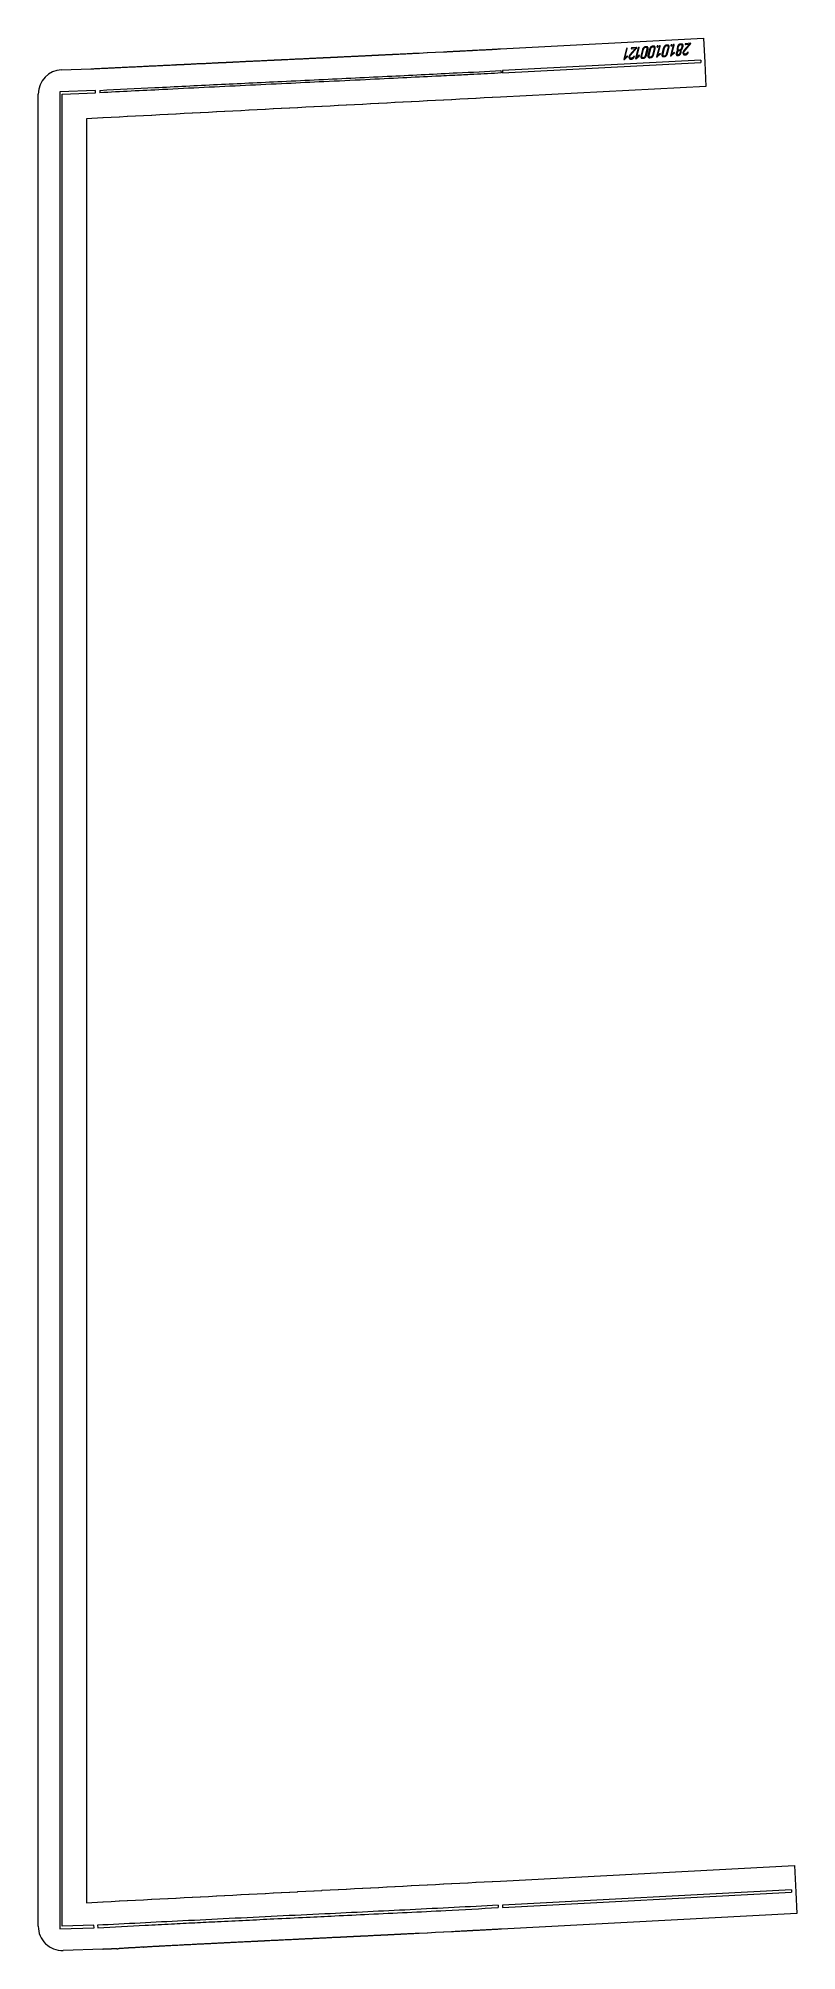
# Model space of a CAD drawing. Header units: millimetres. Extents: x 0 to 945, y 1 to 2383.
import ezdxf

# ---------------------------------------------------------------- set-up
doc = ezdxf.new("R2010")
doc.units = ezdxf.units.MM
doc.linetypes.add('K5LT_BASIC', pattern=[0])
doc.layers.add('Engraving', color=7, linetype='Continuous')

msp = doc.modelspace()

# ---------------------------------------------------------------- linework, layer by layer
at = {"color": 143, "linetype": 'K5LT_BASIC', "lineweight": 15, "true_color": 0x33acca}
for p, q in [((575.7, 2369.3), (828.8, 2382.5)), ((828.8, 2382.5), (830.3, 2352.5)), ((353.3, 2358.2), (353.6, 2358.3)), ((363.4, 2358.7), (363.7, 2358.7)), ((373.5, 2359.2), (373.8, 2359.2)), ((383.6, 2359.7), (383.9, 2359.7)), ((393.7, 2360.2), (394, 2360.2)), ((403.8, 2360.7), (404.1, 2360.7)), ((413.9, 2361.1), (414.2, 2361.2)), ((424, 2361.6), (424.3, 2361.7)), ((434.1, 2362.1), (434.4, 2362.1)), ((444.2, 2362.6), (444.5, 2362.6)), ((454.3, 2363.1), (454.6, 2363.1)), ((464.4, 2363.6), (464.7, 2363.6)), ((474.3, 2364.1), (474.6, 2364.1)), ((474.6, 2364.1), (484.6, 2364.6)), ((484.6, 2364.6), (484.9, 2364.6)), ((484.9, 2364.6), (494.7, 2365.1)), ((494.7, 2365.1), (495, 2365.1)), ((495, 2365.1), (504.8, 2365.6)), ((504.8, 2365.6), (505.1, 2365.6)), ((514.9, 2366.1), (515.2, 2366.2)), ((525, 2366.6), (525.3, 2366.7)), ((535.1, 2367.2), (535.4, 2367.2)), ((545.2, 2367.7), (545.5, 2367.7)), ((555.3, 2368.2), (555.6, 2368.2)), ((565.4, 2368.7), (565.7, 2368.8)), ((574.1, 2369.2), (575.6, 2369.3)), ((575.6, 2369.3), (575.7, 2369.3)), ((29, 2343.2), (65.7, 2344.4)), ((80.6, 2345.2), (80.8, 2345.2)), ((151.3, 2348.5), (151.5, 2348.6)), ((161.4, 2349), (161.7, 2349.1)), ((171.8, 2349.5), (171.5, 2349.5)), ((181.6, 2350), (181.9, 2350)), ((191.7, 2350.5), (192, 2350.5)), ((201.8, 2351), (202.1, 2351)), ((211.9, 2351.5), (212.2, 2351.5)), ((222, 2352), (222.3, 2352)), ((232.1, 2352.5), (232.4, 2352.5)), ((242.2, 2352.9), (242.5, 2353)), ((252.3, 2353.4), (252.6, 2353.4)), ((262.4, 2353.9), (262.7, 2353.9)), ((272.5, 2354.4), (272.8, 2354.4)), ((282.6, 2354.9), (282.9, 2354.9)), ((292.7, 2355.3), (292.9, 2355.4)), ((302.5, 2355.8), (302.8, 2355.8)), ((312.9, 2356.3), (313.2, 2356.3)), ((323, 2356.8), (323.3, 2356.8)), ((333.1, 2357.3), (333.4, 2357.3)), ((343.2, 2357.8), (343.5, 2357.8)), ((830.3, 2352.5), (831.7, 2322.6)), ((0, 31.2), (0, 2313)), ((831.7, 2322.6), (575.7, 2309.2)), ((141.2, 2286.5), (131.3, 2286)), ((141.4, 2286.5), (141.2, 2286.5)), ((151.3, 2287), (141.4, 2286.5)), ((151.5, 2287.1), (151.3, 2287)), ((161.4, 2287.6), (151.5, 2287.1)), ((161.7, 2287.6), (161.4, 2287.6)), ((171.5, 2288.1), (161.7, 2287.6)), ((171.8, 2288.1), (171.5, 2288.1)), ((181.6, 2288.6), (171.8, 2288.1)), ((181.9, 2288.6), (181.6, 2288.6)), ((191.7, 2289.2), (181.9, 2288.6)), ((192, 2289.2), (191.7, 2289.2)), ((201.8, 2289.7), (192, 2289.2)), ((202.1, 2289.7), (201.8, 2289.7)), ((211.9, 2290.2), (202.1, 2289.7)), ((212.2, 2290.2), (211.9, 2290.2)), ((222, 2290.7), (212.2, 2290.2)), ((222.3, 2290.7), (222, 2290.7)), ((232.1, 2291.3), (222.3, 2290.7)), ((232.4, 2291.3), (232.1, 2291.3)), ((242.2, 2291.8), (232.4, 2291.3)), ((242.5, 2291.8), (242.2, 2291.8)), ((252.3, 2292.3), (242.5, 2291.8)), ((252.6, 2292.3), (252.3, 2292.3)), ((262.4, 2292.8), (252.6, 2292.3)), ((262.7, 2292.9), (262.4, 2292.8)), ((272.5, 2293.4), (262.7, 2292.9)), ((272.8, 2293.4), (272.5, 2293.4)), ((282.6, 2293.9), (272.8, 2293.4)), ((282.9, 2293.9), (282.6, 2293.9)), ((292.7, 2294.4), (282.9, 2293.9)), ((292.9, 2294.4), (292.7, 2294.4)), ((302.5, 2294.9), (292.9, 2294.4)), ((302.8, 2295), (302.5, 2294.9)), ((312.9, 2295.5), (302.8, 2295)), ((313.2, 2295.5), (312.9, 2295.5)), ((323, 2296), (313.2, 2295.5)), ((323.3, 2296), (323, 2296)), ((333.1, 2296.5), (323.3, 2296)), ((333.4, 2296.6), (333.1, 2296.5)), ((343.2, 2297.1), (333.4, 2296.6)), ((343.5, 2297.1), (343.2, 2297.1)), ((353.3, 2297.6), (343.5, 2297.1)), ((353.6, 2297.6), (353.3, 2297.6)), ((363.4, 2298.1), (353.6, 2297.6)), ((363.7, 2298.1), (363.4, 2298.1)), ((373.5, 2298.6), (363.7, 2298.1)), ((373.8, 2298.7), (373.5, 2298.6)), ((383.6, 2299.2), (373.8, 2298.7)), ((383.9, 2299.2), (383.6, 2299.2)), ((393.7, 2299.7), (383.9, 2299.2)), ((394, 2299.7), (393.7, 2299.7)), ((403.8, 2300.2), (394, 2299.7)), ((404.1, 2300.2), (403.8, 2300.2)), ((413.9, 2300.8), (404.1, 2300.2)), ((414.2, 2300.8), (413.9, 2300.8)), ((424, 2301.3), (414.2, 2300.8)), ((424.3, 2301.3), (424, 2301.3)), ((434.1, 2301.8), (424.3, 2301.3)), ((434.4, 2301.8), (434.1, 2301.8)), ((444.2, 2302.3), (434.4, 2301.8)), ((444.5, 2302.4), (444.2, 2302.3)), ((454.3, 2302.9), (444.5, 2302.4)), ((454.6, 2302.9), (454.3, 2302.9)), ((464.4, 2303.4), (454.6, 2302.9)), ((464.7, 2303.4), (464.4, 2303.4)), ((474.3, 2303.9), (464.7, 2303.4)), ((474.6, 2303.9), (474.3, 2303.9)), ((484.6, 2304.4), (474.6, 2303.9)), ((484.9, 2304.5), (484.6, 2304.4)), ((494.7, 2305), (484.9, 2304.5)), ((495, 2305), (494.7, 2305)), ((504.8, 2305.5), (495, 2305)), ((505.1, 2305.5), (504.8, 2305.5)), ((514.9, 2306), (505.1, 2305.5)), ((515.2, 2306), (514.9, 2306)), ((525, 2306.6), (515.2, 2306)), ((525.3, 2306.6), (525, 2306.6)), ((535.1, 2307.1), (525.3, 2306.6)), ((535.4, 2307.1), (535.1, 2307.1)), ((545.2, 2307.6), (535.4, 2307.1)), ((545.5, 2307.6), (545.2, 2307.6)), ((555.3, 2308.1), (545.5, 2307.6)), ((555.6, 2308.2), (555.3, 2308.1)), ((565.4, 2308.7), (555.6, 2308.2)), ((565.7, 2308.7), (565.4, 2308.7)), ((575.6, 2309.2), (565.7, 2308.7)), ((575.7, 2309.2), (575.6, 2309.2)), ((80.6, 2283.4), (60, 2282.3)), ((60, 2282.3), (60, 60.5)), ((80.8, 2283.4), (80.6, 2283.4)), ((90.7, 2283.9), (80.8, 2283.4)), ((90.9, 2283.9), (90.7, 2283.9)), ((100.8, 2284.4), (90.9, 2283.9)), ((101, 2284.4), (100.8, 2284.4)), ((110.9, 2284.9), (101, 2284.4)), ((111.1, 2284.9), (110.9, 2284.9)), ((121, 2285.5), (111.1, 2284.9)), ((121.2, 2285.5), (121, 2285.5)), ((131.1, 2286), (121.2, 2285.5)), ((131.3, 2286), (131.1, 2286)), ((575.7, 87.6), (941.8, 106.9)), ((941.8, 106.9), (943.4, 73.9)), ((262.7, 71.2), (272.5, 71.7)), ((272.5, 71.7), (272.8, 71.7)), ((272.8, 71.7), (282.6, 72.2)), ((282.6, 72.2), (282.9, 72.2)), ((282.9, 72.2), (292.7, 72.8)), ((292.7, 72.8), (292.9, 72.8)), ((292.9, 72.8), (302.5, 73.3)), ((302.5, 73.3), (302.8, 73.3)), ((302.8, 73.3), (312.9, 73.8)), ((312.9, 73.8), (313.2, 73.8)), ((313.2, 73.8), (323, 74.3)), ((323, 74.3), (323.3, 74.4)), ((323.3, 74.4), (333.1, 74.9)), ((333.1, 74.9), (333.4, 74.9)), ((333.4, 74.9), (343.2, 75.4)), ((343.2, 75.4), (343.5, 75.4)), ((343.5, 75.4), (353.3, 75.9)), ((353.3, 75.9), (353.6, 76)), ((353.6, 76), (363.4, 76.5)), ((363.4, 76.5), (363.7, 76.5)), ((363.7, 76.5), (373.5, 77)), ((373.5, 77), (373.8, 77)), ((373.8, 77), (383.6, 77.5)), ((383.6, 77.5), (383.9, 77.5)), ((383.9, 77.5), (393.7, 78.1)), ((393.7, 78.1), (394, 78.1)), ((394, 78.1), (403.8, 78.6)), ((403.8, 78.6), (404.1, 78.6)), ((404.1, 78.6), (413.9, 79.1)), ((413.9, 79.1), (414.2, 79.1)), ((414.2, 79.1), (424, 79.7)), ((424, 79.7), (424.3, 79.7)), ((424.3, 79.7), (434.1, 80.2)), ((434.1, 80.2), (434.4, 80.2)), ((434.4, 80.2), (444.2, 80.7)), ((444.2, 80.7), (444.5, 80.7)), ((444.5, 80.7), (454.3, 81.2)), ((454.3, 81.2), (454.6, 81.3)), ((454.6, 81.3), (464.4, 81.8)), ((464.4, 81.8), (464.7, 81.8)), ((464.7, 81.8), (474.3, 82.3)), ((474.3, 82.3), (474.6, 82.3)), ((474.6, 82.3), (484.6, 82.8)), ((484.6, 82.8), (484.9, 82.9)), ((484.9, 82.9), (494.7, 83.4)), ((494.7, 83.4), (495, 83.4)), ((495, 83.4), (504.8, 83.9)), ((504.8, 83.9), (505.1, 83.9)), ((505.1, 83.9), (514.9, 84.4)), ((514.9, 84.4), (515.2, 84.5)), ((515.2, 84.5), (525, 85)), ((525, 85), (525.3, 85)), ((525.3, 85), (535.1, 85.5)), ((535.1, 85.5), (535.4, 85.5)), ((535.4, 85.5), (545.2, 86)), ((545.2, 86), (545.5, 86)), ((545.5, 86), (555.3, 86.6)), ((555.3, 86.6), (555.6, 86.6)), ((555.6, 86.6), (565.4, 87.1)), ((565.4, 87.1), (565.7, 87.1)), ((565.7, 87.1), (575.6, 87.6)), ((575.6, 87.6), (575.7, 87.6)), ((943.4, 73.9), (944.8, 47)), ((60, 60.5), (80.6, 61.6)), ((80.6, 61.6), (80.8, 61.6)), ((80.8, 61.6), (90.7, 62.1)), ((90.7, 62.1), (90.9, 62.1)), ((90.9, 62.1), (100.8, 62.7)), ((100.8, 62.7), (101, 62.7)), ((101, 62.7), (110.9, 63.2)), ((110.9, 63.2), (111.1, 63.2)), ((111.1, 63.2), (121, 63.7)), ((121, 63.7), (121.2, 63.7)), ((121.2, 63.7), (131.1, 64.3)), ((131.1, 64.3), (131.3, 64.3)), ((131.3, 64.3), (141.2, 64.8)), ((141.2, 64.8), (141.4, 64.8)), ((141.4, 64.8), (151.3, 65.3)), ((151.3, 65.3), (151.5, 65.3)), ((151.5, 65.3), (161.4, 65.8)), ((161.4, 65.8), (161.7, 65.9)), ((161.7, 65.9), (171.5, 66.4)), ((171.5, 66.4), (171.8, 66.4)), ((171.8, 66.4), (181.6, 66.9)), ((181.6, 66.9), (181.9, 66.9)), ((181.9, 66.9), (191.7, 67.4)), ((191.7, 67.4), (192, 67.5)), ((192, 67.5), (201.8, 68)), ((201.8, 68), (202.1, 68)), ((202.1, 68), (211.9, 68.5)), ((211.9, 68.5), (212.2, 68.5)), ((212.2, 68.5), (222, 69)), ((222, 69), (222.3, 69)), ((222.3, 69), (232.1, 69.6)), ((232.1, 69.6), (232.4, 69.6)), ((232.4, 69.6), (242.2, 70.1)), ((242.2, 70.1), (242.5, 70.1)), ((242.5, 70.1), (252.3, 70.6)), ((252.3, 70.6), (252.6, 70.6)), ((252.6, 70.6), (262.4, 71.2)), ((262.4, 71.2), (262.7, 71.2)), ((504.8, 23.8), (495, 23.3)), ((505.1, 23.9), (504.8, 23.8)), ((514.9, 24.4), (505.1, 23.9)), ((515.2, 24.4), (514.9, 24.4)), ((525.3, 24.9), (525, 24.9)), ((535.4, 25.4), (535.1, 25.4)), ((545.5, 26), (545.2, 25.9)), ((555.6, 26.5), (555.3, 26.5)), ((565.7, 27), (565.4, 27)), ((575.7, 27.6), (575.6, 27.5)), ((577.2, 27.6), (575.7, 27.6)), ((944.8, 47), (577.2, 27.6)), ((80.6, 2.6), (31, 1)), ((80.6, 2.6), (80.8, 2.6)), ((90.7, 2.9), (80.8, 2.6)), ((91.4, 3), (90.9, 2.9)), ((97.9, 3.3), (91.4, 3)), ((161.7, 6.8), (161.4, 6.8)), ((171.8, 7.4), (171.5, 7.3)), ((181.9, 7.9), (181.6, 7.9)), ((192, 8.4), (191.7, 8.4)), ((202.1, 8.9), (201.8, 8.9)), ((212.2, 9.4), (211.9, 9.4)), ((222.3, 9.9), (222, 9.9)), ((232.4, 10.4), (232.1, 10.4)), ((242.5, 10.9), (242.2, 10.9)), ((252.6, 11.4), (252.3, 11.4)), ((262.7, 11.9), (262.4, 11.9)), ((272.8, 12.4), (272.5, 12.4)), ((282.9, 12.9), (282.6, 12.9)), ((292.9, 13.4), (292.7, 13.4)), ((302.8, 13.9), (302.5, 13.9)), ((313.2, 14.4), (312.9, 14.4)), ((323.3, 14.9), (323, 14.9)), ((333.4, 15.4), (333.1, 15.4)), ((343.5, 15.9), (343.2, 15.9)), ((353.6, 16.4), (353.3, 16.4)), ((363.7, 16.9), (363.4, 16.8)), ((373.8, 17.4), (373.5, 17.3)), ((383.9, 17.8), (383.6, 17.8)), ((394, 18.3), (393.7, 18.3)), ((404.1, 18.8), (403.8, 18.8)), ((414.2, 19.3), (413.9, 19.3)), ((424.3, 19.8), (424, 19.8)), ((434.4, 20.3), (434.1, 20.3)), ((444.5, 20.8), (444.2, 20.8)), ((454.6, 21.3), (454.3, 21.3)), ((464.7, 21.8), (464.4, 21.8)), ((474.6, 22.3), (474.3, 22.3)), ((484.6, 22.8), (474.6, 22.3)), ((484.9, 22.8), (484.6, 22.8)), ((494.7, 23.3), (484.9, 22.8)), ((495, 23.3), (494.7, 23.3))]:
    msp.add_line(p, q, dxfattribs=at)
for centre, radius, start, end in [((87, 2416.2), 70.6, 273.0061, 273.2438), ((96.7, 2422.1), 76.1, 273.0515, 273.271), ((106.5, 2428.3), 81.8, 273.0829, 273.287), ((116.2, 2434.8), 87.8, 273.1052, 273.2957), ((125.9, 2441.5), 94.1, 273.1205, 273.2985), ((135.7, 2448.5), 100.6, 273.1307, 273.2967), ((87.1, 95.1), 92.2, 272.2347, 272.4166), ((116.1, 81.3), 76.8, 273.6159, 273.8338), ((125.9, 89.2), 84.1, 273.542, 273.7411)]:
    msp.add_arc(centre, radius, start, end, dxfattribs=at)
for centre, major_axis, ratio, start_param, end_param in [((30, 2313), (0, -30.2), 0.99398, 3.174973, 4.712389), ((30, 31.2), (0, 30.2), 0.994449, 1.570796, 3.173651)]:
    msp.add_ellipse(centre, major_axis=major_axis, ratio=ratio, start_param=start_param, end_param=end_param, dxfattribs=at)
for points, knots in [([(343.5, 2357.8), (343.9, 2357.8), (344.7, 2357.8), (346.3, 2357.9), (348.4, 2358), (350.4, 2358.1), (352, 2358.2), (352.9, 2358.2), (353.3, 2358.2)], [0, 0, 0, 0, 0.0570942, 0.1141884, 0.2283768, 0.3425652, 0.3996594, 0.4567536, 0.4567536, 0.4567536, 0.4567536]), ([(353.6, 2358.3), (354, 2358.3), (354.8, 2358.3), (356.4, 2358.4), (358.5, 2358.5), (360.5, 2358.6), (362.1, 2358.7), (363, 2358.7), (363.4, 2358.7)], [0, 0, 0, 0, 0.0552855, 0.110571, 0.221142, 0.3317129, 0.3869984, 0.4422839, 0.4422839, 0.4422839, 0.4422839]), ([(363.7, 2358.7), (363.9, 2358.7), (364.3, 2358.8), (364.9, 2358.8), (365.5, 2358.8), (366.3, 2358.9), (367.3, 2358.9), (368.5, 2359), (369.8, 2359), (370.8, 2359.1), (371.6, 2359.1), (372.2, 2359.1), (372.9, 2359.2), (373.3, 2359.2), (373.5, 2359.2)], [0, 0, 0, 0, 0.0279643, 0.0559286, 0.0838929, 0.1118572, 0.1677858, 0.2237144, 0.2801011, 0.3364878, 0.3646811, 0.3928744, 0.4210678, 0.4492611, 0.4492611, 0.4492611, 0.4492611]), ([(373.8, 2359.2), (374, 2359.2), (374.4, 2359.3), (375.1, 2359.3), (375.8, 2359.3), (377.2, 2359.4), (379.7, 2359.5), (382.1, 2359.6), (383.6, 2359.7)], [0, 0, 0, 0, 0.0284436, 0.0568872, 0.0853308, 0.1137743, 0.2275487, 0.4103352, 0.4103352, 0.4103352, 0.4103352]), ([(383.9, 2359.7), (384, 2359.7), (384.4, 2359.7), (384.9, 2359.8), (385.4, 2359.8), (386, 2359.8), (386.9, 2359.8), (388.5, 2359.9), (390, 2360), (391.5, 2360.1), (392.2, 2360.1), (392.9, 2360.1), (393.4, 2360.2), (393.7, 2360.2)], [0, 0, 0, 0, 0.0223674, 0.0447349, 0.0671023, 0.0894698, 0.1342047, 0.1789396, 0.3091201, 0.3416652, 0.3742103, 0.4067555, 0.4393006, 0.4393006, 0.4393006, 0.4393006]), ([(394, 2360.2), (394.1, 2360.2), (394.5, 2360.2), (395.1, 2360.2), (395.9, 2360.3), (396.9, 2360.3), (398.1, 2360.4), (399.4, 2360.4), (400.6, 2360.5), (401.6, 2360.6), (402.3, 2360.6), (403, 2360.6), (403.5, 2360.6), (403.8, 2360.7)], [0, 0, 0, 0, 0.0214012, 0.0428023, 0.0856047, 0.128407, 0.1712093, 0.2338223, 0.2964354, 0.3277419, 0.3590484, 0.3903549, 0.4216614, 0.4216614, 0.4216614, 0.4216614]), ([(404.1, 2360.7), (404.2, 2360.7), (404.6, 2360.7), (405.3, 2360.7), (406.3, 2360.8), (407.4, 2360.8), (408.5, 2360.9), (409.8, 2361), (410.9, 2361), (411.8, 2361), (412.5, 2361.1), (413.2, 2361.1), (413.6, 2361.1), (413.9, 2361.1)], [0, 0, 0, 0, 0.0239069, 0.0478138, 0.0956276, 0.1434414, 0.1912552, 0.2501549, 0.3090545, 0.3385044, 0.3679542, 0.397404, 0.4268538, 0.4268538, 0.4268538, 0.4268538]), ([(414.2, 2361.2), (414.6, 2361.2), (415.4, 2361.2), (417, 2361.3), (419.1, 2361.4), (421.1, 2361.5), (422.7, 2361.6), (423.6, 2361.6), (424, 2361.6)], [0, 0, 0, 0, 0.0539706, 0.1079412, 0.2158824, 0.3238237, 0.3777943, 0.4317649, 0.4317649, 0.4317649, 0.4317649]), ([(424.3, 2361.7), (424.7, 2361.7), (425.5, 2361.7), (427.1, 2361.8), (428.8, 2361.9), (430.4, 2361.9), (431.6, 2362), (432.8, 2362.1), (433.7, 2362.1), (434.1, 2362.1)], [0, 0, 0, 0, 0.0545517, 0.1091034, 0.2182067, 0.2727584, 0.3273101, 0.3818618, 0.4364135, 0.4364135, 0.4364135, 0.4364135]), ([(434.4, 2362.1), (434.8, 2362.2), (435.6, 2362.2), (437.2, 2362.3), (438.9, 2362.4), (440.5, 2362.4), (441.7, 2362.5), (442.9, 2362.6), (443.8, 2362.6), (444.2, 2362.6)], [0, 0, 0, 0, 0.0550992, 0.1101984, 0.2203969, 0.2754961, 0.3305953, 0.3856945, 0.4407937, 0.4407937, 0.4407937, 0.4407937]), ([(444.5, 2362.6), (444.8, 2362.7), (445.8, 2362.7), (447.8, 2362.8), (450.1, 2362.9), (452.5, 2363), (453.7, 2363.1), (454.3, 2363.1)], [0, 0, 0, 0, 0.0511674, 0.1279185, 0.2814206, 0.3630755, 0.4447304, 0.4447304, 0.4447304, 0.4447304]), ([(454.6, 2363.1), (455.6, 2363.2), (458.9, 2363.3), (462.1, 2363.5), (464.4, 2363.6)], [0, 0, 0, 0, 0.1332275, 0.4235918, 0.4235918, 0.4235918, 0.4235918]), ([(464.7, 2363.6), (466.1, 2363.7), (469.3, 2363.9), (472.6, 2364), (474.3, 2364.1)], [0, 0, 0, 0, 0.2046425, 0.4430636, 0.4430636, 0.4430636, 0.4430636]), ([(505.1, 2365.6), (506.7, 2365.7), (509.1, 2365.8), (512, 2366), (513.6, 2366.1), (514.5, 2366.1), (514.9, 2366.1)], [0, 0, 0, 0, 0.2441491, 0.3662237, 0.427261, 0.4882983, 0.4882983, 0.4882983, 0.4882983]), ([(515.2, 2366.2), (515.2, 2366.2), (515.3, 2366.2), (515.6, 2366.2), (515.9, 2366.2), (516.7, 2366.2), (518.3, 2366.3), (521.1, 2366.5), (523.5, 2366.6), (525, 2366.6)], [0, 0, 0, 0, 0.0075209, 0.0150418, 0.0300836, 0.0601672, 0.1203344, 0.2406689, 0.4386866, 0.4386866, 0.4386866, 0.4386866]), ([(525.3, 2366.7), (525.8, 2366.7), (527.2, 2366.8), (530.5, 2366.9), (533.2, 2367.1), (535.1, 2367.2)], [0, 0, 0, 0, 0.0762057, 0.1905143, 0.4401767, 0.4401767, 0.4401767, 0.4401767]), ([(535.4, 2367.2), (535.5, 2367.2), (535.7, 2367.2), (536.1, 2367.2), (536.7, 2367.3), (537.4, 2367.3), (538.7, 2367.4), (540.2, 2367.4), (541.8, 2367.5), (543, 2367.6), (544.1, 2367.6), (544.8, 2367.7), (545.2, 2367.7)], [0, 0, 0, 0, 0.0133314, 0.0266628, 0.0533256, 0.0799883, 0.1066511, 0.2133022, 0.2573031, 0.3013041, 0.345305, 0.3893059, 0.3893059, 0.3893059, 0.3893059]), ([(545.5, 2367.7), (545.7, 2367.7), (546.2, 2367.7), (548, 2367.8), (550.4, 2368), (553.2, 2368.1), (554.6, 2368.2), (555.3, 2368.2)], [0, 0, 0, 0, 0.0252663, 0.0631657, 0.2396331, 0.3278668, 0.4161006, 0.4161006, 0.4161006, 0.4161006]), ([(555.6, 2368.2), (557.3, 2368.3), (560.5, 2368.5), (563.8, 2368.7), (565.4, 2368.7)], [0, 0, 0, 0, 0.2186385, 0.4166632, 0.4166632, 0.4166632, 0.4166632]), ([(565.7, 2368.8), (565.7, 2368.8), (565.9, 2368.8), (566.2, 2368.8), (566.4, 2368.8), (566.7, 2368.8), (567.1, 2368.8), (567.8, 2368.9), (568.6, 2368.9), (570, 2369), (571.8, 2369.1), (573.3, 2369.2), (574.1, 2369.2)], [0, 0, 0, 0, 0.0104886, 0.0209772, 0.0314658, 0.0419545, 0.0629317, 0.0839089, 0.1258634, 0.1678178, 0.2623536, 0.3568893, 0.3568893, 0.3568893, 0.3568893]), ([(65.7, 2344.4), (67, 2344.5), (68.8, 2344.6), (71.3, 2344.7), (73.8, 2344.8), (76.9, 2345), (79.4, 2345.1), (80.6, 2345.2)], [0, 0, 0, 0, 0.2104039, 0.3156058, 0.4208077, 0.6312116, 0.8416155, 0.8416155, 0.8416155, 0.8416155]), ([(80.8, 2345.2), (82.2, 2345.2), (85.5, 2345.4), (88.8, 2345.5), (90.7, 2345.6)], [0, 0, 0, 0, 0.2533539, 0.5775204, 0.5775204, 0.5775204, 0.5775204]), ([(90.9, 2345.6), (92.3, 2345.7), (95.5, 2345.9), (98.8, 2346), (100.8, 2346.1)], [0, 0, 0, 0, 0.2235162, 0.5508736, 0.5508736, 0.5508736, 0.5508736]), ([(101, 2346.1), (102.3, 2346.2), (105.5, 2346.3), (108.8, 2346.5), (110.9, 2346.6)], [0, 0, 0, 0, 0.1904251, 0.5106339, 0.5106339, 0.5106339, 0.5106339]), ([(111.1, 2346.6), (112.2, 2346.7), (115.5, 2346.8), (118.8, 2347), (121, 2347.1)], [0, 0, 0, 0, 0.1639728, 0.4895249, 0.4895249, 0.4895249, 0.4895249]), ([(121.2, 2347.1), (122.2, 2347.1), (125.5, 2347.3), (128.7, 2347.5), (131.1, 2347.6)], [0, 0, 0, 0, 0.1340698, 0.4685396, 0.4685396, 0.4685396, 0.4685396]), ([(131.3, 2347.6), (131.5, 2347.6), (131.8, 2347.6), (132.6, 2347.6), (134, 2347.7), (136.9, 2347.9), (139.5, 2348), (141.2, 2348.1)], [0, 0, 0, 0, 0.0187713, 0.0469282, 0.1032421, 0.2158698, 0.4476846, 0.4476846, 0.4476846, 0.4476846]), ([(141.4, 2348.1), (142, 2348.1), (143.3, 2348.2), (146.6, 2348.3), (149.3, 2348.5), (151.3, 2348.5)], [0, 0, 0, 0, 0.0730455, 0.1826137, 0.4454527, 0.4454527, 0.4454527, 0.4454527]), ([(151.5, 2348.6), (151.8, 2348.6), (152.6, 2348.6), (154.2, 2348.7), (157.2, 2348.8), (159.7, 2349), (161.4, 2349)], [0, 0, 0, 0, 0.0387483, 0.0968707, 0.2131155, 0.4245972, 0.4245972, 0.4245972, 0.4245972]), ([(161.7, 2349.1), (161.7, 2349.1), (161.9, 2349.1), (162.4, 2349.1), (163.3, 2349.1), (165, 2349.2), (167.8, 2349.4), (170.2, 2349.5), (171.5, 2349.5)], [0, 0, 0, 0, 0.007613, 0.0283386, 0.0604838, 0.124774, 0.2533544, 0.4221155, 0.4221155, 0.4221155, 0.4221155]), ([(171.8, 2349.5), (172.2, 2349.6), (173, 2349.6), (174.6, 2349.7), (176.7, 2349.8), (179.1, 2349.9), (180.7, 2350), (181.6, 2350)], [0, 0, 0, 0, 0.0524406, 0.1048811, 0.2097623, 0.3146434, 0.4195245, 0.4195245, 0.4195245, 0.4195245]), ([(181.9, 2350), (182.1, 2350), (182.6, 2350.1), (183.7, 2350.1), (185.6, 2350.2), (187.7, 2350.3), (189.9, 2350.4), (191.1, 2350.5), (191.7, 2350.5)], [0, 0, 0, 0, 0.0338536, 0.0677071, 0.1354142, 0.2708284, 0.3437356, 0.4166428, 0.4166428, 0.4166428, 0.4166428]), ([(192, 2350.5), (192.4, 2350.5), (193.2, 2350.6), (194.8, 2350.7), (196.9, 2350.8), (198.9, 2350.9), (200.5, 2350.9), (201.4, 2351), (201.8, 2351)], [0, 0, 0, 0, 0.0539536, 0.1079073, 0.2158145, 0.3237218, 0.3776754, 0.431629, 0.431629, 0.431629, 0.431629]), ([(202.1, 2351), (202.5, 2351), (203.3, 2351.1), (204.9, 2351.1), (207, 2351.2), (209, 2351.3), (210.6, 2351.4), (211.5, 2351.5), (211.9, 2351.5)], [0, 0, 0, 0, 0.060214, 0.1204281, 0.2408561, 0.3612842, 0.4214982, 0.4817122, 0.4817122, 0.4817122, 0.4817122]), ([(212.2, 2351.5), (212.6, 2351.5), (213.4, 2351.6), (215, 2351.6), (217.1, 2351.7), (219.1, 2351.8), (220.7, 2351.9), (221.6, 2351.9), (222, 2352)], [0, 0, 0, 0, 0.0596908, 0.1193816, 0.2387632, 0.3581448, 0.4178356, 0.4775264, 0.4775264, 0.4775264, 0.4775264]), ([(222.3, 2352), (222.4, 2352), (222.8, 2352), (223.4, 2352), (224, 2352.1), (224.7, 2352.1), (225.7, 2352.1), (227.3, 2352.2), (228.8, 2352.3), (230.1, 2352.4), (230.8, 2352.4), (231.4, 2352.4), (231.8, 2352.4), (232.1, 2352.5)], [0, 0, 0, 0, 0.026573, 0.053146, 0.0797189, 0.1062919, 0.1594379, 0.2125839, 0.3340574, 0.3644258, 0.3947942, 0.4251626, 0.455531, 0.455531, 0.455531, 0.455531]), ([(232.4, 2352.5), (232.5, 2352.5), (232.9, 2352.5), (233.4, 2352.5), (233.9, 2352.5), (234.6, 2352.6), (235.5, 2352.6), (237.1, 2352.7), (238.7, 2352.8), (240.1, 2352.8), (240.8, 2352.9), (241.5, 2352.9), (241.9, 2352.9), (242.2, 2352.9)], [0, 0, 0, 0, 0.0232718, 0.0465436, 0.0698154, 0.0930872, 0.1396308, 0.1861744, 0.3099039, 0.3408363, 0.3717686, 0.402701, 0.4336334, 0.4336334, 0.4336334, 0.4336334]), ([(242.5, 2353), (242.5, 2353), (242.6, 2353), (242.8, 2353), (243.1, 2353), (243.8, 2353), (245.1, 2353.1), (247.7, 2353.2), (250.2, 2353.3), (252, 2353.4), (252.3, 2353.4)], [0, 0, 0, 0, 0.006147, 0.0122939, 0.0245878, 0.0491756, 0.0983513, 0.1967026, 0.3934052, 0.4328172, 0.4328172, 0.4328172, 0.4328172]), ([(252.6, 2353.4), (252.7, 2353.4), (253, 2353.5), (253.4, 2353.5), (253.8, 2353.5), (254.3, 2353.5), (255, 2353.6), (256.1, 2353.6), (257.4, 2353.7), (259.6, 2353.8), (261.3, 2353.9), (262.4, 2353.9)], [0, 0, 0, 0, 0.0182492, 0.0364984, 0.0547475, 0.0729967, 0.1094951, 0.1459934, 0.2208305, 0.2956676, 0.4453418, 0.4453418, 0.4453418, 0.4453418]), ([(262.7, 2353.9), (262.9, 2353.9), (263.3, 2354), (264.2, 2354), (265.6, 2354.1), (267.4, 2354.1), (269.8, 2354.3), (271.5, 2354.3), (272.5, 2354.4)], [0, 0, 0, 0, 0.030446, 0.0608921, 0.1217841, 0.2131223, 0.3044604, 0.4392458, 0.4392458, 0.4392458, 0.4392458]), ([(272.8, 2354.4), (273.5, 2354.4), (275.3, 2354.5), (277.9, 2354.6), (280.4, 2354.8), (281.8, 2354.8), (282.6, 2354.9)], [0, 0, 0, 0, 0.0972006, 0.2430015, 0.3374574, 0.4319133, 0.4319133, 0.4319133, 0.4319133]), ([(282.9, 2354.9), (283.4, 2354.9), (284.8, 2355), (287.1, 2355.1), (289.8, 2355.2), (291.7, 2355.3), (292.7, 2355.3)], [0, 0, 0, 0, 0.074759, 0.1868974, 0.3144989, 0.4421005, 0.4421005, 0.4421005, 0.4421005]), ([(292.9, 2355.4), (292.9, 2355.4), (293.1, 2355.4), (293.4, 2355.4), (294, 2355.4), (295, 2355.5), (297.1, 2355.6), (299.7, 2355.7), (301.7, 2355.8), (302.5, 2355.8)], [0, 0, 0, 0, 0.0007429, 0.0204517, 0.0412748, 0.0829211, 0.1662137, 0.3327989, 0.4416534, 0.4416534, 0.4416534, 0.4416534]), ([(302.8, 2355.8), (303, 2355.8), (303.4, 2355.9), (304.4, 2355.9), (306.3, 2356), (309.2, 2356.1), (311.5, 2356.2), (312.9, 2356.3)], [0, 0, 0, 0, 0.0239911, 0.0599777, 0.131951, 0.2758976, 0.4542322, 0.4542322, 0.4542322, 0.4542322]), ([(313.2, 2356.3), (313.6, 2356.3), (314.4, 2356.4), (315.6, 2356.4), (316.8, 2356.5), (318.5, 2356.6), (320.1, 2356.7), (321.7, 2356.7), (322.6, 2356.8), (323, 2356.8)], [0, 0, 0, 0, 0.0539648, 0.1079295, 0.1618943, 0.2158591, 0.3237886, 0.3777533, 0.4317181, 0.4317181, 0.4317181, 0.4317181]), ([(323.3, 2356.8), (323.7, 2356.8), (324.5, 2356.9), (326.1, 2356.9), (328.2, 2357), (330.2, 2357.1), (331.8, 2357.2), (332.7, 2357.3), (333.1, 2357.3)], [0, 0, 0, 0, 0.052433, 0.104866, 0.2097319, 0.3145979, 0.3670308, 0.4194638, 0.4194638, 0.4194638, 0.4194638]), ([(333.4, 2357.3), (333.8, 2357.3), (334.6, 2357.3), (336.2, 2357.4), (338.3, 2357.5), (340.3, 2357.6), (341.9, 2357.7), (342.8, 2357.7), (343.2, 2357.8)], [0, 0, 0, 0, 0.0560961, 0.1121922, 0.2243844, 0.3365765, 0.3926726, 0.4487687, 0.4487687, 0.4487687, 0.4487687]), ([(525, 24.9), (524.9, 24.9), (524.6, 24.9), (524.1, 24.8), (523.3, 24.8), (521.6, 24.7), (518.8, 24.6), (516.5, 24.4), (515.2, 24.4)], [0, 0, 0, 0, 0.0183365, 0.0366729, 0.0733459, 0.1466918, 0.2933835, 0.4990775, 0.4990775, 0.4990775, 0.4990775]), ([(535.1, 25.4), (534.6, 25.4), (533.3, 25.3), (531.1, 25.2), (528.3, 25.1), (526.3, 25), (525.3, 24.9)], [0, 0, 0, 0, 0.076398, 0.1909951, 0.3458831, 0.500771, 0.500771, 0.500771, 0.500771]), ([(545.2, 25.9), (544.8, 25.9), (544.1, 25.9), (543, 25.8), (541.9, 25.8), (540.4, 25.7), (538.9, 25.6), (537.4, 25.5), (536.5, 25.5), (535.8, 25.4), (535.5, 25.4), (535.4, 25.4)], [0, 0, 0, 0, 0.0536135, 0.1072271, 0.1608406, 0.2144541, 0.3216812, 0.3752947, 0.4289083, 0.4522156, 0.475523, 0.475523, 0.475523, 0.475523]), ([(555.3, 26.5), (554.9, 26.4), (554, 26.4), (552.4, 26.3), (550.4, 26.2), (548.3, 26.1), (546.7, 26), (545.9, 26), (545.5, 26)], [0, 0, 0, 0, 0.0628789, 0.1257577, 0.2515155, 0.3772732, 0.4401521, 0.503031, 0.503031, 0.503031, 0.503031]), ([(575.6, 27.5), (574.7, 27.5), (573.1, 27.4), (570.6, 27.3), (568.6, 27.2), (566.9, 27.1), (566.1, 27), (565.7, 27)], [0, 0, 0, 0, 0.1271354, 0.2542708, 0.3814063, 0.444974, 0.5085417, 0.5085417, 0.5085417, 0.5085417]), ([(97.9, 3.3), (98, 3.3), (98.2, 3.3), (98.5, 3.3), (99, 3.3), (99.4, 3.4), (100, 3.4), (100.5, 3.4), (100.8, 3.4)], [0, 0, 0, 0, 0.0206336, 0.0412671, 0.0825342, 0.113898, 0.1452619, 0.2079895, 0.2079895, 0.2079895, 0.2079895]), ([(101, 3.5), (101, 3.5), (101, 3.5), (100.9, 3.5), (100.9, 3.5), (100.8, 3.5), (100.8, 3.4), (100.8, 3.4)], [0, 0, 0, 0, 0.376073, 0.752147, 1.376073, 1.688037, 2, 2, 2, 2]), ([(110.9, 4), (109.6, 4), (107.4, 3.8), (104.6, 3.7), (102.6, 3.6), (101.6, 3.5), (101, 3.5)], [0, 0, 0, 0, 0.2494269, 0.4545517, 0.5571141, 0.6596766, 0.6596766, 0.6596766, 0.6596766]), ([(111.1, 4.1), (111.1, 4.1), (111.1, 4.1), (111.1, 4.1), (111, 4.1), (111, 4.1), (111, 4.1), (110.9, 4.1), (110.9, 4), (110.9, 4), (110.9, 4)], [0, 0, 0, 0, 0.125968, 0.251936, 0.377903, 0.503871, 0.628391, 0.752912, 0.876456, 1, 1, 1, 1]), ([(121, 4.6), (120.4, 4.6), (119, 4.5), (116.7, 4.4), (114.4, 4.3), (112.6, 4.2), (111.6, 4.1), (111.1, 4.1)], [0, 0, 0, 0, 0.1079713, 0.2699283, 0.4520854, 0.5431639, 0.6342425, 0.6342425, 0.6342425, 0.6342425]), ([(131.1, 5.2), (130.4, 5.2), (128.7, 5.1), (125.4, 4.9), (122.8, 4.7), (121.2, 4.6)], [0, 0, 0, 0, 0.1192626, 0.3180336, 0.6095694, 0.6095694, 0.6095694, 0.6095694]), ([(141.2, 5.7), (140.5, 5.7), (139.1, 5.6), (137.1, 5.5), (135.1, 5.4), (133.2, 5.3), (131.9, 5.2), (131.3, 5.2)], [0, 0, 0, 0, 0.1164658, 0.2329317, 0.3493975, 0.4658634, 0.565839, 0.565839, 0.565839, 0.565839]), ([(141.4, 5.8), (141.4, 5.8), (141.4, 5.8), (141.4, 5.8), (141.3, 5.7), (141.2, 5.7), (141.2, 5.7), (141.2, 5.7), (141.2, 5.7)], [0, 0, 0, 0, 0.125797, 0.251593, 0.503186, 0.752395, 0.876198, 1, 1, 1, 1]), ([(151.3, 6.3), (150.9, 6.3), (150, 6.2), (148.4, 6.1), (146.4, 6), (143.9, 5.9), (142.3, 5.8), (141.4, 5.8)], [0, 0, 0, 0, 0.0697569, 0.1395139, 0.2790278, 0.4203117, 0.5615956, 0.5615956, 0.5615956, 0.5615956]), ([(151.5, 6.3), (151.5, 6.3), (151.5, 6.3), (151.4, 6.3), (151.3, 6.3), (151.3, 6.3), (151.3, 6.3), (151.3, 6.3)], [0, 0, 0, 0, 0.251496, 0.502991, 0.752249, 0.876124, 1, 1, 1, 1]), ([(161.4, 6.8), (160.7, 6.8), (159.3, 6.7), (157, 6.6), (154.4, 6.5), (152.5, 6.4), (151.5, 6.3)], [0, 0, 0, 0, 0.1110299, 0.2220598, 0.3800473, 0.5380347, 0.5380347, 0.5380347, 0.5380347]), ([(171.5, 7.3), (170.5, 7.3), (168.3, 7.2), (165.1, 7), (162.8, 6.9), (161.7, 6.8)], [0, 0, 0, 0, 0.1633045, 0.3485193, 0.5337341, 0.5337341, 0.5337341, 0.5337341]), ([(181.6, 7.9), (180.8, 7.8), (178.9, 7.7), (175.6, 7.6), (173.1, 7.4), (171.8, 7.4)], [0, 0, 0, 0, 0.1205741, 0.3014353, 0.5104315, 0.5104315, 0.5104315, 0.5104315]), ([(191.7, 8.4), (190.7, 8.3), (188.9, 8.2), (185.6, 8.1), (183.2, 8), (181.9, 7.9)], [0, 0, 0, 0, 0.1394563, 0.2789125, 0.4874084, 0.4874084, 0.4874084, 0.4874084]), ([(201.8, 8.9), (200.9, 8.9), (199.3, 8.8), (196.9, 8.7), (194.8, 8.5), (193.2, 8.5), (192.4, 8.4), (192, 8.4)], [0, 0, 0, 0, 0.1347218, 0.2694435, 0.4041653, 0.4715261, 0.538887, 0.538887, 0.538887, 0.538887]), ([(211.9, 9.4), (211.5, 9.4), (210.6, 9.3), (209, 9.3), (207, 9.2), (204.9, 9.1), (203.3, 9), (202.5, 8.9), (202.1, 8.9)], [0, 0, 0, 0, 0.064423, 0.1288461, 0.2576921, 0.3865382, 0.4509612, 0.5153842, 0.5153842, 0.5153842, 0.5153842]), ([(222, 9.9), (221.6, 9.9), (220.7, 9.9), (219.1, 9.8), (217.1, 9.7), (214.6, 9.5), (213, 9.5), (212.2, 9.4)], [0, 0, 0, 0, 0.0683354, 0.1366708, 0.2733415, 0.4100123, 0.5466831, 0.5466831, 0.5466831, 0.5466831]), ([(232.1, 10.4), (231.7, 10.4), (230.8, 10.4), (229.2, 10.3), (227.2, 10.2), (224.7, 10.1), (223.1, 10), (222.3, 9.9)], [0, 0, 0, 0, 0.0676105, 0.135221, 0.2704419, 0.4056629, 0.5408839, 0.5408839, 0.5408839, 0.5408839]), ([(242.2, 10.9), (241.8, 10.9), (240.9, 10.9), (239.3, 10.8), (237.3, 10.7), (235.2, 10.6), (233.6, 10.5), (232.8, 10.5), (232.4, 10.4)], [0, 0, 0, 0, 0.062396, 0.124792, 0.2495841, 0.3743761, 0.4367721, 0.4991681, 0.4991681, 0.4991681, 0.4991681]), ([(252.3, 11.4), (252.3, 11.4), (252.2, 11.4), (252.2, 11.4), (252.1, 11.4), (252, 11.4), (251.7, 11.4), (251.2, 11.4), (250.2, 11.3), (248.1, 11.2), (246.1, 11.1), (244.5, 11), (243.8, 11), (243.1, 11), (242.7, 10.9), (242.5, 10.9)], [0, 0, 0, 0, 0.0007591, 0.0027868, 0.0055735, 0.011147, 0.022294, 0.044588, 0.089176, 0.1783521, 0.3567042, 0.3908932, 0.4250822, 0.4592713, 0.4934603, 0.4934603, 0.4934603, 0.4934603]), ([(262.4, 11.9), (262.2, 11.9), (261.9, 11.9), (261.4, 11.9), (260.8, 11.8), (260.2, 11.8), (259.3, 11.8), (257.7, 11.7), (255.4, 11.6), (253.5, 11.5), (252.6, 11.4)], [0, 0, 0, 0, 0.0252539, 0.0505079, 0.0757618, 0.1010158, 0.1515236, 0.2020315, 0.3458359, 0.4896402, 0.4896402, 0.4896402, 0.4896402]), ([(272.5, 12.4), (272.3, 12.4), (272, 12.4), (271.6, 12.4), (271.1, 12.4), (270.5, 12.3), (269.8, 12.3), (268.7, 12.2), (267.3, 12.2), (265.3, 12.1), (263.7, 12), (262.7, 11.9)], [0, 0, 0, 0, 0.0229078, 0.0458156, 0.0687234, 0.0916312, 0.1374468, 0.1832624, 0.2631985, 0.3431345, 0.5030065, 0.5030065, 0.5030065, 0.5030065]), ([(282.6, 12.9), (282.3, 12.9), (281.8, 12.9), (281.1, 12.8), (280.3, 12.8), (278.7, 12.7), (276.7, 12.6), (274.7, 12.5), (273.6, 12.5), (273, 12.4), (272.8, 12.4)], [0, 0, 0, 0, 0.0397362, 0.0794724, 0.1192086, 0.1589448, 0.3375499, 0.4268524, 0.4715037, 0.516155, 0.516155, 0.516155, 0.516155]), ([(292.7, 13.4), (291.9, 13.4), (289.9, 13.3), (287.3, 13.1), (284.8, 13), (283.5, 13), (282.9, 12.9)], [0, 0, 0, 0, 0.1225165, 0.3062913, 0.4075094, 0.5087276, 0.5087276, 0.5087276, 0.5087276]), ([(302.5, 13.9), (302, 13.9), (300.7, 13.8), (297.5, 13.6), (294.8, 13.5), (292.9, 13.4)], [0, 0, 0, 0, 0.0830497, 0.2076243, 0.5082198, 0.5082198, 0.5082198, 0.5082198]), ([(312.9, 14.4), (312.4, 14.4), (311.3, 14.3), (308.9, 14.2), (306, 14.1), (303.7, 13.9), (302.8, 13.9)], [0, 0, 0, 0, 0.06912, 0.1728001, 0.3801603, 0.5254335, 0.5254335, 0.5254335, 0.5254335]), ([(323, 14.9), (322.9, 14.9), (322.6, 14.9), (322, 14.8), (320.8, 14.8), (318.6, 14.7), (315.9, 14.5), (313.9, 14.4), (313.2, 14.4)], [0, 0, 0, 0, 0.0166727, 0.0416819, 0.0917001, 0.1917365, 0.3918094, 0.5020029, 0.5020029, 0.5020029, 0.5020029]), ([(333.1, 15.4), (332.7, 15.4), (331.8, 15.3), (330.2, 15.2), (328.6, 15.2), (326.9, 15.1), (325.7, 15), (324.5, 15), (323.7, 14.9), (323.3, 14.9)], [0, 0, 0, 0, 0.0613805, 0.1227611, 0.2455221, 0.3069027, 0.3682832, 0.4296637, 0.4910443, 0.4910443, 0.4910443, 0.4910443]), ([(343.2, 15.9), (342.8, 15.8), (341.9, 15.8), (340.3, 15.7), (338.3, 15.6), (336.2, 15.5), (334.6, 15.4), (333.8, 15.4), (333.4, 15.4)], [0, 0, 0, 0, 0.0598226, 0.1196452, 0.2392903, 0.3589355, 0.418758, 0.4785806, 0.4785806, 0.4785806, 0.4785806]), ([(353.3, 16.4), (352.9, 16.3), (352, 16.3), (350.4, 16.2), (348.4, 16.1), (346.3, 16), (344.7, 15.9), (343.9, 15.9), (343.5, 15.9)], [0, 0, 0, 0, 0.0636561, 0.1273122, 0.2546245, 0.3819367, 0.4455929, 0.509249, 0.509249, 0.509249, 0.509249]), ([(363.4, 16.8), (363.3, 16.8), (363.2, 16.8), (363, 16.8), (362.6, 16.8), (361.8, 16.8), (360.3, 16.7), (358.6, 16.6), (357, 16.5), (355.8, 16.5), (354.7, 16.4), (353.9, 16.4), (353.6, 16.4)], [0, 0, 0, 0, 0.0075747, 0.0151494, 0.0302988, 0.0605977, 0.1211954, 0.2423907, 0.2943406, 0.3462905, 0.3982404, 0.4501903, 0.4501903, 0.4501903, 0.4501903]), ([(373.5, 17.3), (373.4, 17.3), (373.3, 17.3), (373.2, 17.3), (372.9, 17.3), (372.3, 17.3), (371.1, 17.2), (368.2, 17.1), (365.6, 17), (363.7, 16.9)], [0, 0, 0, 0, 0.005871, 0.0117419, 0.0234839, 0.0469678, 0.0939355, 0.187871, 0.4572934, 0.4572934, 0.4572934, 0.4572934]), ([(383.6, 17.8), (383.4, 17.8), (383, 17.8), (382.4, 17.8), (381.8, 17.7), (381, 17.7), (380, 17.7), (378.7, 17.6), (377.5, 17.5), (376.5, 17.5), (375.6, 17.4), (375, 17.4), (374.4, 17.4), (374, 17.4), (373.8, 17.4)], [0, 0, 0, 0, 0.0299149, 0.0598298, 0.0897447, 0.1196596, 0.1794893, 0.2393191, 0.3013355, 0.3633518, 0.39436, 0.4253682, 0.4563764, 0.4873846, 0.4873846, 0.4873846, 0.4873846]), ([(393.7, 18.3), (393.5, 18.3), (393.1, 18.3), (392.6, 18.3), (392, 18.2), (391.3, 18.2), (390.4, 18.2), (389.2, 18.1), (387.9, 18), (386.8, 18), (385.9, 17.9), (385.2, 17.9), (384.5, 17.9), (384.1, 17.9), (383.9, 17.8)], [0, 0, 0, 0, 0.02751, 0.05502, 0.08253, 0.11004, 0.16506, 0.22008, 0.2886238, 0.3571677, 0.3914396, 0.4257116, 0.4599835, 0.4942554, 0.4942554, 0.4942554, 0.4942554]), ([(403.8, 18.8), (403.6, 18.8), (403.3, 18.8), (402.8, 18.8), (402.3, 18.7), (401.6, 18.7), (400.8, 18.7), (399.7, 18.6), (398.4, 18.6), (396.9, 18.5), (395.4, 18.4), (394.4, 18.4), (394, 18.3)], [0, 0, 0, 0, 0.0238169, 0.0476338, 0.0714507, 0.0952676, 0.1429014, 0.1905352, 0.2621305, 0.3337258, 0.4053211, 0.4769164, 0.4769164, 0.4769164, 0.4769164]), ([(413.9, 19.3), (413.5, 19.3), (412.9, 19.3), (411.6, 19.2), (410.1, 19.1), (408.5, 19), (407, 19), (405.5, 18.9), (404.6, 18.9), (404.1, 18.8)], [0, 0, 0, 0, 0.0476591, 0.0953183, 0.1906366, 0.2636673, 0.3366981, 0.4097289, 0.4827597, 0.4827597, 0.4827597, 0.4827597]), ([(424, 19.8), (423.8, 19.8), (423.4, 19.8), (422.9, 19.8), (422.3, 19.7), (421.6, 19.7), (420.6, 19.6), (419, 19.6), (417.5, 19.5), (416.2, 19.4), (415.5, 19.4), (414.8, 19.4), (414.4, 19.3), (414.2, 19.3)], [0, 0, 0, 0, 0.0277053, 0.0554107, 0.083116, 0.1108214, 0.1662321, 0.2216428, 0.3549804, 0.3883148, 0.4216491, 0.4549835, 0.4883179, 0.4883179, 0.4883179, 0.4883179]), ([(434.1, 20.3), (433.7, 20.3), (432.8, 20.2), (431.2, 20.2), (429.2, 20.1), (427.1, 20), (425.5, 19.9), (424.7, 19.8), (424.3, 19.8)], [0, 0, 0, 0, 0.061699, 0.1233979, 0.2467959, 0.3701938, 0.4318928, 0.4935918, 0.4935918, 0.4935918, 0.4935918]), ([(444.2, 20.8), (443.8, 20.8), (442.9, 20.7), (441.7, 20.7), (440.5, 20.6), (438.9, 20.5), (437.2, 20.5), (435.6, 20.4), (434.8, 20.3), (434.4, 20.3)], [0, 0, 0, 0, 0.0623154, 0.1246307, 0.1869461, 0.2492614, 0.3738921, 0.4362075, 0.4985228, 0.4985228, 0.4985228, 0.4985228]), ([(454.3, 21.3), (453.9, 21.3), (453, 21.2), (451.8, 21.2), (450.6, 21.1), (449, 21), (447.3, 21), (445.7, 20.9), (444.9, 20.8), (444.5, 20.8)], [0, 0, 0, 0, 0.0628892, 0.1257784, 0.1886676, 0.2515568, 0.3773352, 0.4402244, 0.5031135, 0.5031135, 0.5031135, 0.5031135]), ([(464.4, 21.8), (463.8, 21.8), (462.4, 21.7), (460, 21.6), (457.3, 21.5), (455.5, 21.4), (454.6, 21.3)], [0, 0, 0, 0, 0.0938494, 0.2346234, 0.3836314, 0.5326394, 0.5326394, 0.5326394, 0.5326394]), ([(474.3, 22.3), (473.2, 22.2), (471, 22.1), (467.8, 22), (465.7, 21.9), (464.7, 21.8)], [0, 0, 0, 0, 0.173406, 0.3372636, 0.5011211, 0.5011211, 0.5011211, 0.5011211])]:
    msp.add_open_spline(points, degree=3, knots=knots, dxfattribs=at)
msp.add_open_spline([(565.4, 27), (564.6, 27), (562.9, 26.9), (560.5, 26.7), (558, 26.6), (556.4, 26.5), (555.6, 26.5)], degree=3, dxfattribs=at)
at = {"layer": 'Engraving', "color": 143, "linetype": 'K5LT_BASIC', "lineweight": 15, "true_color": 0x33acca}
for p, q in [((732.6, 2369.5), (729.2, 2356.3)), ((730, 2356), (733.7, 2359.3)), ((730.6, 2357.6), (733.6, 2369.6)), ((733.2, 2360), (730.6, 2357.6)), ((743.9, 2369.9), (737, 2361.9)), ((737.2, 2360.6), (737.4, 2361)), ((737.4, 2361), (737.7, 2361.4)), ((737.7, 2361.4), (745.3, 2370.2)), ((738.9, 2369.5), (743.9, 2369.9)), ((745.1, 2371), (739.2, 2370.5)), ((742.4, 2359.2), (742.4, 2359.4)), ((747.4, 2370.7), (744, 2357.5)), ((744.8, 2357.2), (748.5, 2360.4)), ((745.3, 2358.7), (748.4, 2370.8)), ((748, 2361.1), (745.3, 2358.7)), ((752.6, 2368.6), (750.5, 2360.4)), ((753.6, 2368.7), (751.5, 2360.5)), ((753, 2358.6), (754, 2358.7)), ((757.1, 2370.9), (756.1, 2370.9)), ((757.4, 2372), (756.4, 2371.9)), ((756.5, 2360.9), (758.6, 2369.1)), ((757.5, 2361), (759.6, 2369.1)), ((761.5, 2369.3), (759.4, 2361.1)), ((762.5, 2369.4), (760.4, 2361.2)), ((761.6, 2358.3), (762.6, 2358.4)), ((761.9, 2359.3), (762.9, 2359.4)), ((766, 2371.6), (765, 2371.5)), ((766.3, 2372.6), (765.3, 2372.6)), ((765.4, 2361.6), (767.5, 2369.7)), ((766.4, 2361.7), (768.4, 2369.8)), ((773.6, 2372.7), (770.2, 2359.5)), ((771, 2359.2), (774.7, 2362.5)), ((771.5, 2360.8), (774.6, 2372.8)), ((774.2, 2363.1), (771.5, 2360.8)), ((778.9, 2370.6), (776.8, 2362.5)), ((779.8, 2370.7), (777.8, 2362.6)), ((779, 2359.7), (780, 2359.7)), ((779.2, 2360.7), (780.2, 2360.7)), ((783.4, 2373), (782.4, 2372.9)), ((783.6, 2374), (782.6, 2373.9)), ((782.7, 2362.9), (784.8, 2371.1)), ((783.7, 2363), (785.8, 2371.2)), ((791, 2374.1), (787.6, 2360.8)), ((788.3, 2360.5), (792.1, 2363.8)), ((788.9, 2362.1), (792, 2374.1)), ((791.6, 2364.5), (788.9, 2362.1)), ((794.6, 2363.8), (794.5, 2363.5)), ((794.5, 2363.5), (794.5, 2363.2)), ((794.5, 2363.2), (794.5, 2362.7)), ((794.9, 2364.9), (794.6, 2363.8)), ((795.9, 2365), (795.6, 2363.9)), ((796.2, 2372), (795.7, 2369.9)), ((797.2, 2372), (796.7, 2370)), ((796.8, 2361), (797.1, 2361.1)), ((797.1, 2361.1), (797.5, 2361.1)), ((797.5, 2361.1), (798, 2361.3)), ((798.2, 2368.1), (799.1, 2368.2)), ((799.6, 2364.2), (799.9, 2365.3)), ((800.7, 2374.3), (799.7, 2374.2)), ((801, 2375.3), (800, 2375.2)), ((800.6, 2364.3), (800.8, 2365.3)), ((801.7, 2370.4), (802.2, 2372.4)), ((802.6, 2370.5), (803.2, 2372.5)), ((811.1, 2375.1), (804.2, 2367.1)), ((804.4, 2365.8), (804.6, 2366.1)), ((804.6, 2366.1), (804.9, 2366.6)), ((804.9, 2366.6), (812.5, 2375.4)), ((806.1, 2374.7), (811.1, 2375.1)), ((812.3, 2376.2), (806.4, 2375.7)), ((809.6, 2364.4), (809.7, 2364.6)), ((576.3, 2342.3), (576.7, 2339.3)), ((825.1, 2355.3), (578.1, 2342.4)), ((578.1, 2342.4), (578.2, 2339.4)), ((578.2, 2339.4), (825.3, 2352.3)), ((752.8, 2357.6), (753.7, 2357.7)), ((825.1, 2355.3), (825.3, 2352.3)), ((71.4, 2317.4), (27, 2315.9)), ((27, 2315.9), (27, 28.1)), ((30, 2313), (71.5, 2314.4)), ((30, 31.2), (30, 2313)), ((71.5, 2314.4), (71.4, 2317.4)), ((76.7, 2317.6), (76.8, 2314.5)), ((938.3, 76.7), (578.2, 57.7)), ((578.4, 54.7), (938.4, 73.7)), ((938.3, 76.7), (938.4, 73.7)), ((572.7, 57.4), (572.9, 54.4)), ((578.2, 57.7), (578.4, 54.7)), ((27, 28.1), (69.5, 29.4)), ((69.4, 32.4), (30, 31.2)), ((69.5, 29.4), (69.4, 32.4)), ((74, 32.5), (74.3, 29.4))]:
    msp.add_line(p, q, dxfattribs=at)
for points in [[(732.9, 2369.9), (732.7, 2369.8), (732.6, 2369.5)], [(733.3, 2370.1), (733, 2370.1), (732.9, 2369.9)], [(733.6, 2360.1), (733.4, 2360.1), (733.2, 2360)], [(733.6, 2370), (733.3, 2370.1), (733.3, 2370.1)], [(733.6, 2369.6), (733.7, 2369.9), (733.6, 2370)], [(733.9, 2360), (733.8, 2360.2), (733.6, 2360.1)], [(733.7, 2359.3), (734, 2359.6), (734, 2359.7)], [(734, 2359.7), (734, 2359.9), (733.9, 2360)], [(735.8, 2359.7), (735.4, 2358.3), (736.3, 2357.3)], [(736.2, 2360.7), (735.9, 2360.2), (735.8, 2359.7)], [(737, 2361.9), (736.5, 2361.2), (736.2, 2360.7)], [(736.8, 2359.8), (736.9, 2360.2), (737.2, 2360.6)], [(737.2, 2358.1), (736.6, 2358.8), (736.8, 2359.8)], [(737.9, 2357.7), (737.5, 2357.8), (737.2, 2358.1)], [(738.8, 2370.4), (738.6, 2370.2), (738.5, 2370)], [(738.5, 2370), (738.5, 2369.8), (738.6, 2369.7)], [(738.6, 2369.7), (738.7, 2369.5), (738.9, 2369.5)], [(739.2, 2370.5), (738.9, 2370.5), (738.8, 2370.4)], [(740.2, 2358.1), (739.5, 2357.6), (738.8, 2357.6)], [(741.5, 2359.5), (740.9, 2358.5), (740.2, 2358.1)], [(740.6, 2357.2), (741.6, 2357.9), (742.4, 2359.2)], [(741.8, 2359.7), (741.6, 2359.6), (741.5, 2359.5)], [(742.1, 2359.8), (741.9, 2359.8), (741.8, 2359.7)], [(742.4, 2359.7), (742.3, 2359.9), (742.1, 2359.8)], [(742.4, 2359.4), (742.5, 2359.6), (742.4, 2359.7)], [(745.4, 2370.9), (745.3, 2371), (745.1, 2371)], [(745.3, 2370.2), (745.4, 2370.4), (745.4, 2370.5)], [(745.4, 2370.5), (745.5, 2370.7), (745.4, 2370.9)], [(747.6, 2371.1), (747.5, 2370.9), (747.4, 2370.7)], [(748, 2371.2), (747.8, 2371.2), (747.6, 2371.1)], [(748.3, 2371.1), (748.1, 2371.2), (748, 2371.2)], [(748.4, 2361.3), (748.2, 2361.3), (748, 2361.1)], [(748.4, 2370.8), (748.5, 2371), (748.3, 2371.1)], [(748.7, 2361.2), (748.6, 2361.3), (748.4, 2361.3)], [(748.5, 2360.4), (748.7, 2360.7), (748.8, 2360.8)], [(748.8, 2360.8), (748.8, 2361), (748.7, 2361.2)], [(750.5, 2360.4), (750.2, 2359.2), (750.9, 2358.4)], [(750.9, 2358.4), (751.5, 2357.5), (752.8, 2357.6)], [(751.5, 2360.5), (751.3, 2359.7), (751.8, 2359.1)], [(751.8, 2359.1), (752.2, 2358.6), (753, 2358.6)], [(754.1, 2370.8), (753, 2369.8), (752.6, 2368.6)], [(754.6, 2370.2), (753.8, 2369.5), (753.6, 2368.7)], [(753.7, 2357.7), (755, 2357.8), (756.1, 2358.8)], [(754, 2358.7), (754.8, 2358.8), (755.6, 2359.4)], [(756.4, 2371.9), (755.2, 2371.8), (754.1, 2370.8)], [(756.1, 2370.9), (755.3, 2370.8), (754.6, 2370.2)], [(755.6, 2359.4), (756.3, 2360.1), (756.5, 2360.9)], [(756.1, 2358.8), (757.2, 2359.8), (757.5, 2361)], [(758.4, 2370.4), (757.9, 2371), (757.1, 2370.9)], [(759.2, 2371.2), (758.5, 2372), (757.4, 2372)], [(758.6, 2369.1), (758.8, 2369.9), (758.4, 2370.4)], [(759.6, 2369.1), (759.9, 2370.4), (759.2, 2371.2)], [(759.4, 2361.1), (759.1, 2359.9), (759.7, 2359)], [(759.7, 2359), (760.4, 2358.2), (761.6, 2358.3)], [(760.4, 2361.2), (760.2, 2360.4), (760.6, 2359.8)], [(760.6, 2359.8), (761.1, 2359.3), (761.9, 2359.3)], [(762.9, 2371.5), (761.8, 2370.5), (761.5, 2369.3)], [(763.5, 2370.9), (762.7, 2370.2), (762.5, 2369.4)], [(762.6, 2358.4), (763.9, 2358.5), (765, 2359.5)], [(765.3, 2372.6), (764, 2372.5), (762.9, 2371.5)], [(762.9, 2359.4), (763.7, 2359.5), (764.4, 2360.1)], [(765, 2371.5), (764.2, 2371.5), (763.5, 2370.9)], [(764.4, 2360.1), (765.2, 2360.8), (765.4, 2361.6)], [(765, 2359.5), (766.1, 2360.4), (766.4, 2361.7)], [(767.2, 2371.1), (766.8, 2371.7), (766, 2371.6)], [(768.1, 2371.9), (767.4, 2372.7), (766.3, 2372.6)], [(767.5, 2369.7), (767.7, 2370.6), (767.2, 2371.1)], [(768.4, 2369.8), (768.8, 2371.1), (768.1, 2371.9)], [(770.2, 2359.5), (770.2, 2359.3), (770.3, 2359.1)], [(770.3, 2359.1), (770.4, 2359), (770.6, 2359)], [(771, 2372.8), (770.7, 2372.5), (770.6, 2372.2)], [(770.6, 2372.2), (770.6, 2372), (770.7, 2371.7)], [(770.6, 2359), (770.8, 2359), (771, 2359.2)], [(770.7, 2371.7), (770.9, 2371.5), (771.2, 2371.5)], [(771.6, 2373), (771.2, 2373), (771, 2372.8)], [(771.2, 2371.5), (771.5, 2371.6), (771.8, 2371.9)], [(772.1, 2372.9), (771.9, 2373.1), (771.6, 2373)], [(771.8, 2371.9), (772.1, 2372.2), (772.1, 2372.3)], [(772.1, 2372.3), (772.2, 2372.6), (772.1, 2372.9)], [(773.9, 2373.1), (773.7, 2373), (773.6, 2372.7)], [(774.3, 2373.3), (774, 2373.2), (773.9, 2373.1)], [(774.6, 2363.3), (774.4, 2363.3), (774.2, 2363.1)], [(774.6, 2373.2), (774.3, 2373.3), (774.3, 2373.3)], [(774.6, 2372.8), (774.7, 2373.1), (774.6, 2373.2)], [(774.9, 2363.2), (774.8, 2363.3), (774.6, 2363.3)], [(774.7, 2362.5), (775, 2362.7), (775, 2362.8)], [(775, 2362.8), (775, 2363), (774.9, 2363.2)], [(776.8, 2362.5), (776.4, 2361.2), (777.1, 2360.4)], [(777.1, 2360.4), (777.8, 2359.6), (779, 2359.7)], [(777.8, 2362.6), (777.5, 2361.7), (778, 2361.2)], [(778, 2361.2), (778.4, 2360.6), (779.2, 2360.7)], [(780.3, 2372.8), (779.2, 2371.9), (778.9, 2370.6)], [(780.8, 2372.2), (780.1, 2371.6), (779.8, 2370.7)], [(780, 2359.7), (781.2, 2359.8), (782.3, 2360.8)], [(780.2, 2360.7), (781, 2360.8), (781.8, 2361.5)], [(782.6, 2373.9), (781.4, 2373.8), (780.3, 2372.8)], [(782.4, 2372.9), (781.6, 2372.8), (780.8, 2372.2)], [(781.8, 2361.5), (782.5, 2362.1), (782.7, 2362.9)], [(782.3, 2360.8), (783.4, 2361.8), (783.7, 2363)], [(784.6, 2372.5), (784.1, 2373), (783.4, 2373)], [(785.4, 2373.3), (784.8, 2374.1), (783.6, 2374)], [(784.8, 2371.1), (785, 2371.9), (784.6, 2372.5)], [(785.8, 2371.2), (786.1, 2372.4), (785.4, 2373.3)], [(787.6, 2360.8), (787.5, 2360.6), (787.7, 2360.5)], [(787.7, 2360.5), (787.8, 2360.3), (788, 2360.4)], [(788.3, 2374.1), (788.1, 2373.8), (788, 2373.6)], [(788, 2373.6), (787.9, 2373.3), (788.1, 2373.1)], [(788, 2360.4), (788.2, 2360.4), (788.3, 2360.5)], [(788.1, 2373.1), (788.3, 2372.8), (788.5, 2372.9)], [(788.9, 2374.4), (788.6, 2374.4), (788.3, 2374.1)], [(788.5, 2372.9), (788.9, 2372.9), (789.2, 2373.2)], [(789.4, 2374.2), (789.3, 2374.4), (788.9, 2374.4)], [(789.2, 2373.2), (789.4, 2373.5), (789.5, 2373.7)], [(789.5, 2373.7), (789.6, 2374), (789.4, 2374.2)], [(791.2, 2374.4), (791, 2374.3), (791, 2374.1)], [(791.6, 2374.6), (791.4, 2374.6), (791.2, 2374.4)], [(791.9, 2374.5), (791.7, 2374.6), (791.6, 2374.6)], [(792, 2364.6), (791.8, 2364.6), (791.6, 2364.5)], [(792, 2374.1), (792, 2374.4), (791.9, 2374.5)], [(792.3, 2364.5), (792.2, 2364.7), (792, 2364.6)], [(792.1, 2363.8), (792.3, 2364.1), (792.3, 2364.2)], [(792.3, 2364.2), (792.4, 2364.4), (792.3, 2364.5)], [(794.5, 2362.7), (794.6, 2362.1), (794.9, 2361.8)], [(795.5, 2366.2), (795.1, 2365.6), (794.9, 2364.9)], [(794.9, 2361.8), (795.6, 2360.9), (796.8, 2361)], [(796.6, 2367.3), (795.9, 2366.8), (795.5, 2366.2)], [(795.7, 2369.9), (795.5, 2369.1), (795.7, 2368.3)], [(795.6, 2363.9), (795.4, 2363.1), (795.8, 2362.5)], [(795.7, 2368.3), (796, 2367.6), (796.6, 2367.3)], [(795.8, 2362.5), (796.3, 2362), (797.1, 2362.1)], [(796.9, 2366.5), (796.1, 2365.8), (795.9, 2365)], [(797.6, 2374.2), (796.5, 2373.2), (796.2, 2372)], [(796.7, 2370), (796.5, 2369.2), (796.9, 2368.6)], [(796.9, 2368.6), (797.3, 2368.1), (798.2, 2368.1)], [(798.4, 2367.1), (797.6, 2367.1), (796.9, 2366.5)], [(797.1, 2362.1), (797.9, 2362.1), (798.6, 2362.7)], [(798.2, 2373.5), (797.4, 2372.9), (797.2, 2372)], [(800, 2375.2), (798.7, 2375.1), (797.6, 2374.2)], [(798, 2361.3), (798.6, 2361.6), (799.2, 2362.1)], [(799.7, 2374.2), (798.9, 2374.2), (798.2, 2373.5)], [(799.6, 2366.7), (799.2, 2367.2), (798.4, 2367.1)], [(798.6, 2362.7), (799.4, 2363.4), (799.6, 2364.2)], [(799.1, 2368.2), (800, 2368.3), (800.7, 2368.9)], [(799.2, 2362.1), (800.3, 2363.1), (800.6, 2364.3)], [(799.9, 2365.3), (800.1, 2366.1), (799.6, 2366.7)], [(800.4, 2367.6), (801.2, 2368.2), (801.8, 2368.9)], [(800.9, 2366.7), (800.8, 2367.2), (800.4, 2367.6)], [(801.9, 2373.8), (801.5, 2374.4), (800.7, 2374.3)], [(800.7, 2368.9), (801.4, 2369.5), (801.7, 2370.4)], [(800.8, 2365.3), (801, 2366.1), (800.9, 2366.7)], [(802.8, 2374.6), (802.1, 2375.4), (801, 2375.3)], [(801.8, 2368.9), (802.4, 2369.7), (802.6, 2370.5)], [(802.2, 2372.4), (802.4, 2373.2), (801.9, 2373.8)], [(803.2, 2372.5), (803.5, 2373.8), (802.8, 2374.6)], [(803, 2364.9), (802.7, 2363.5), (803.6, 2362.5)], [(803.4, 2365.9), (803.2, 2365.4), (803, 2364.9)], [(804.2, 2367.1), (803.7, 2366.4), (803.4, 2365.9)], [(803.6, 2362.5), (804.4, 2361.6), (805.8, 2361.7)], [(804.4, 2363.3), (803.8, 2364), (804.1, 2365)], [(804.1, 2365), (804.2, 2365.4), (804.4, 2365.8)], [(805.1, 2362.9), (804.7, 2363), (804.4, 2363.3)], [(806.1, 2362.8), (805.6, 2362.7), (805.1, 2362.9)], [(805.8, 2375.2), (805.7, 2375), (805.8, 2374.9)], [(806, 2375.5), (805.8, 2375.4), (805.8, 2375.2)], [(805.8, 2374.9), (805.9, 2374.7), (806.1, 2374.7)], [(805.8, 2361.7), (806.9, 2361.8), (807.8, 2362.4)], [(806.4, 2375.7), (806.1, 2375.7), (806, 2375.5)], [(807.4, 2363.2), (806.7, 2362.8), (806.1, 2362.8)], [(808.7, 2364.7), (808.1, 2363.7), (807.4, 2363.2)], [(807.8, 2362.4), (808.8, 2363.1), (809.6, 2364.4)], [(809, 2364.9), (808.8, 2364.8), (808.7, 2364.7)], [(809.3, 2365), (809.1, 2365), (809, 2364.9)], [(809.6, 2364.9), (809.5, 2365), (809.3, 2365)], [(809.7, 2364.6), (809.7, 2364.8), (809.6, 2364.9)], [(812.6, 2376.1), (812.5, 2376.2), (812.3, 2376.2)], [(812.5, 2375.4), (812.6, 2375.5), (812.7, 2375.7)], [(812.7, 2375.7), (812.7, 2375.9), (812.6, 2376.1)], [(729.2, 2356.3), (729.2, 2356.1), (729.3, 2356)], [(729.3, 2356), (729.4, 2355.8), (729.6, 2355.9)], [(729.6, 2355.9), (729.8, 2355.9), (730, 2356)], [(736.3, 2357.3), (737.2, 2356.4), (738.6, 2356.5)], [(738.8, 2357.6), (738.4, 2357.5), (737.9, 2357.7)], [(738.6, 2356.5), (739.7, 2356.6), (740.6, 2357.2)], [(744, 2357.5), (744, 2357.2), (744.1, 2357.1)], [(744.1, 2357.1), (744.2, 2357), (744.4, 2357)], [(744.4, 2357), (744.6, 2357), (744.8, 2357.2)]]:
    msp.add_open_spline(points, degree=2, dxfattribs=at)
for points, knots in [([(76.7, 2317.6), (99.5, 2318.9), (135.2, 2320.5), (184.1, 2323), (223.1, 2325), (263, 2326.8), (305.1, 2328.9), (349.3, 2331), (395, 2333.2), (439.1, 2335.3), (481.4, 2337.4), (526.7, 2339.8), (558.1, 2341.1), (576.3, 2342.3)], [0, 0, 0, 0, 1.785057, 2.78361, 3.813784, 4.828796, 5.898945, 7.100583, 8.284082, 9.461005, 10.54711, 11.580434, 13, 13, 13, 13]), ([(576.7, 2339.3), (565.4, 2338.4), (547.2, 2337.8), (520, 2336.3), (490.5, 2334.9), (452.3, 2333), (405.8, 2330.7), (357.5, 2328.4), (307.7, 2326), (257.9, 2323.6), (206.5, 2321.2), (146.1, 2318), (102.8, 2316), (76.8, 2314.5)], [0, 0, 0, 0, 0.882626, 1.417948, 2.118754, 3.188403, 4.398089, 5.743224, 6.956642, 8.287222, 9.625326, 10.970155, 13, 13, 13, 13]), ([(572.7, 57.4), (536.2, 55.5), (482.1, 52.7), (410.1, 49.2), (355, 46.5), (297.4, 43.7), (238.5, 40.8), (163.9, 37.1), (109.4, 34.3), (74, 32.5)], [0, 0, 0, 0, 1.979307, 2.927417, 3.896581, 4.962516, 6.048292, 7.085998, 9, 9, 9, 9]), ([(74.3, 29.4), (93.9, 30.2), (124.4, 32.1), (164.7, 34.1), (194.7, 35.7), (225.6, 37.2), (258.5, 38.8), (295.4, 40.6), (332.4, 42.4), (371.8, 44.3), (413.6, 46.3), (459.6, 48.6), (513.3, 51), (551.1, 53.4), (572.9, 54.4)], [0, 0, 0, 0, 1.654108, 2.571428, 3.386964, 4.184518, 5.177112, 6.151885, 7.299432, 8.287071, 9.478039, 10.813962, 12.161698, 14, 14, 14, 14])]:
    msp.add_open_spline(points, degree=3, knots=knots, dxfattribs=at)

doc.saveas('drawing.dxf')
